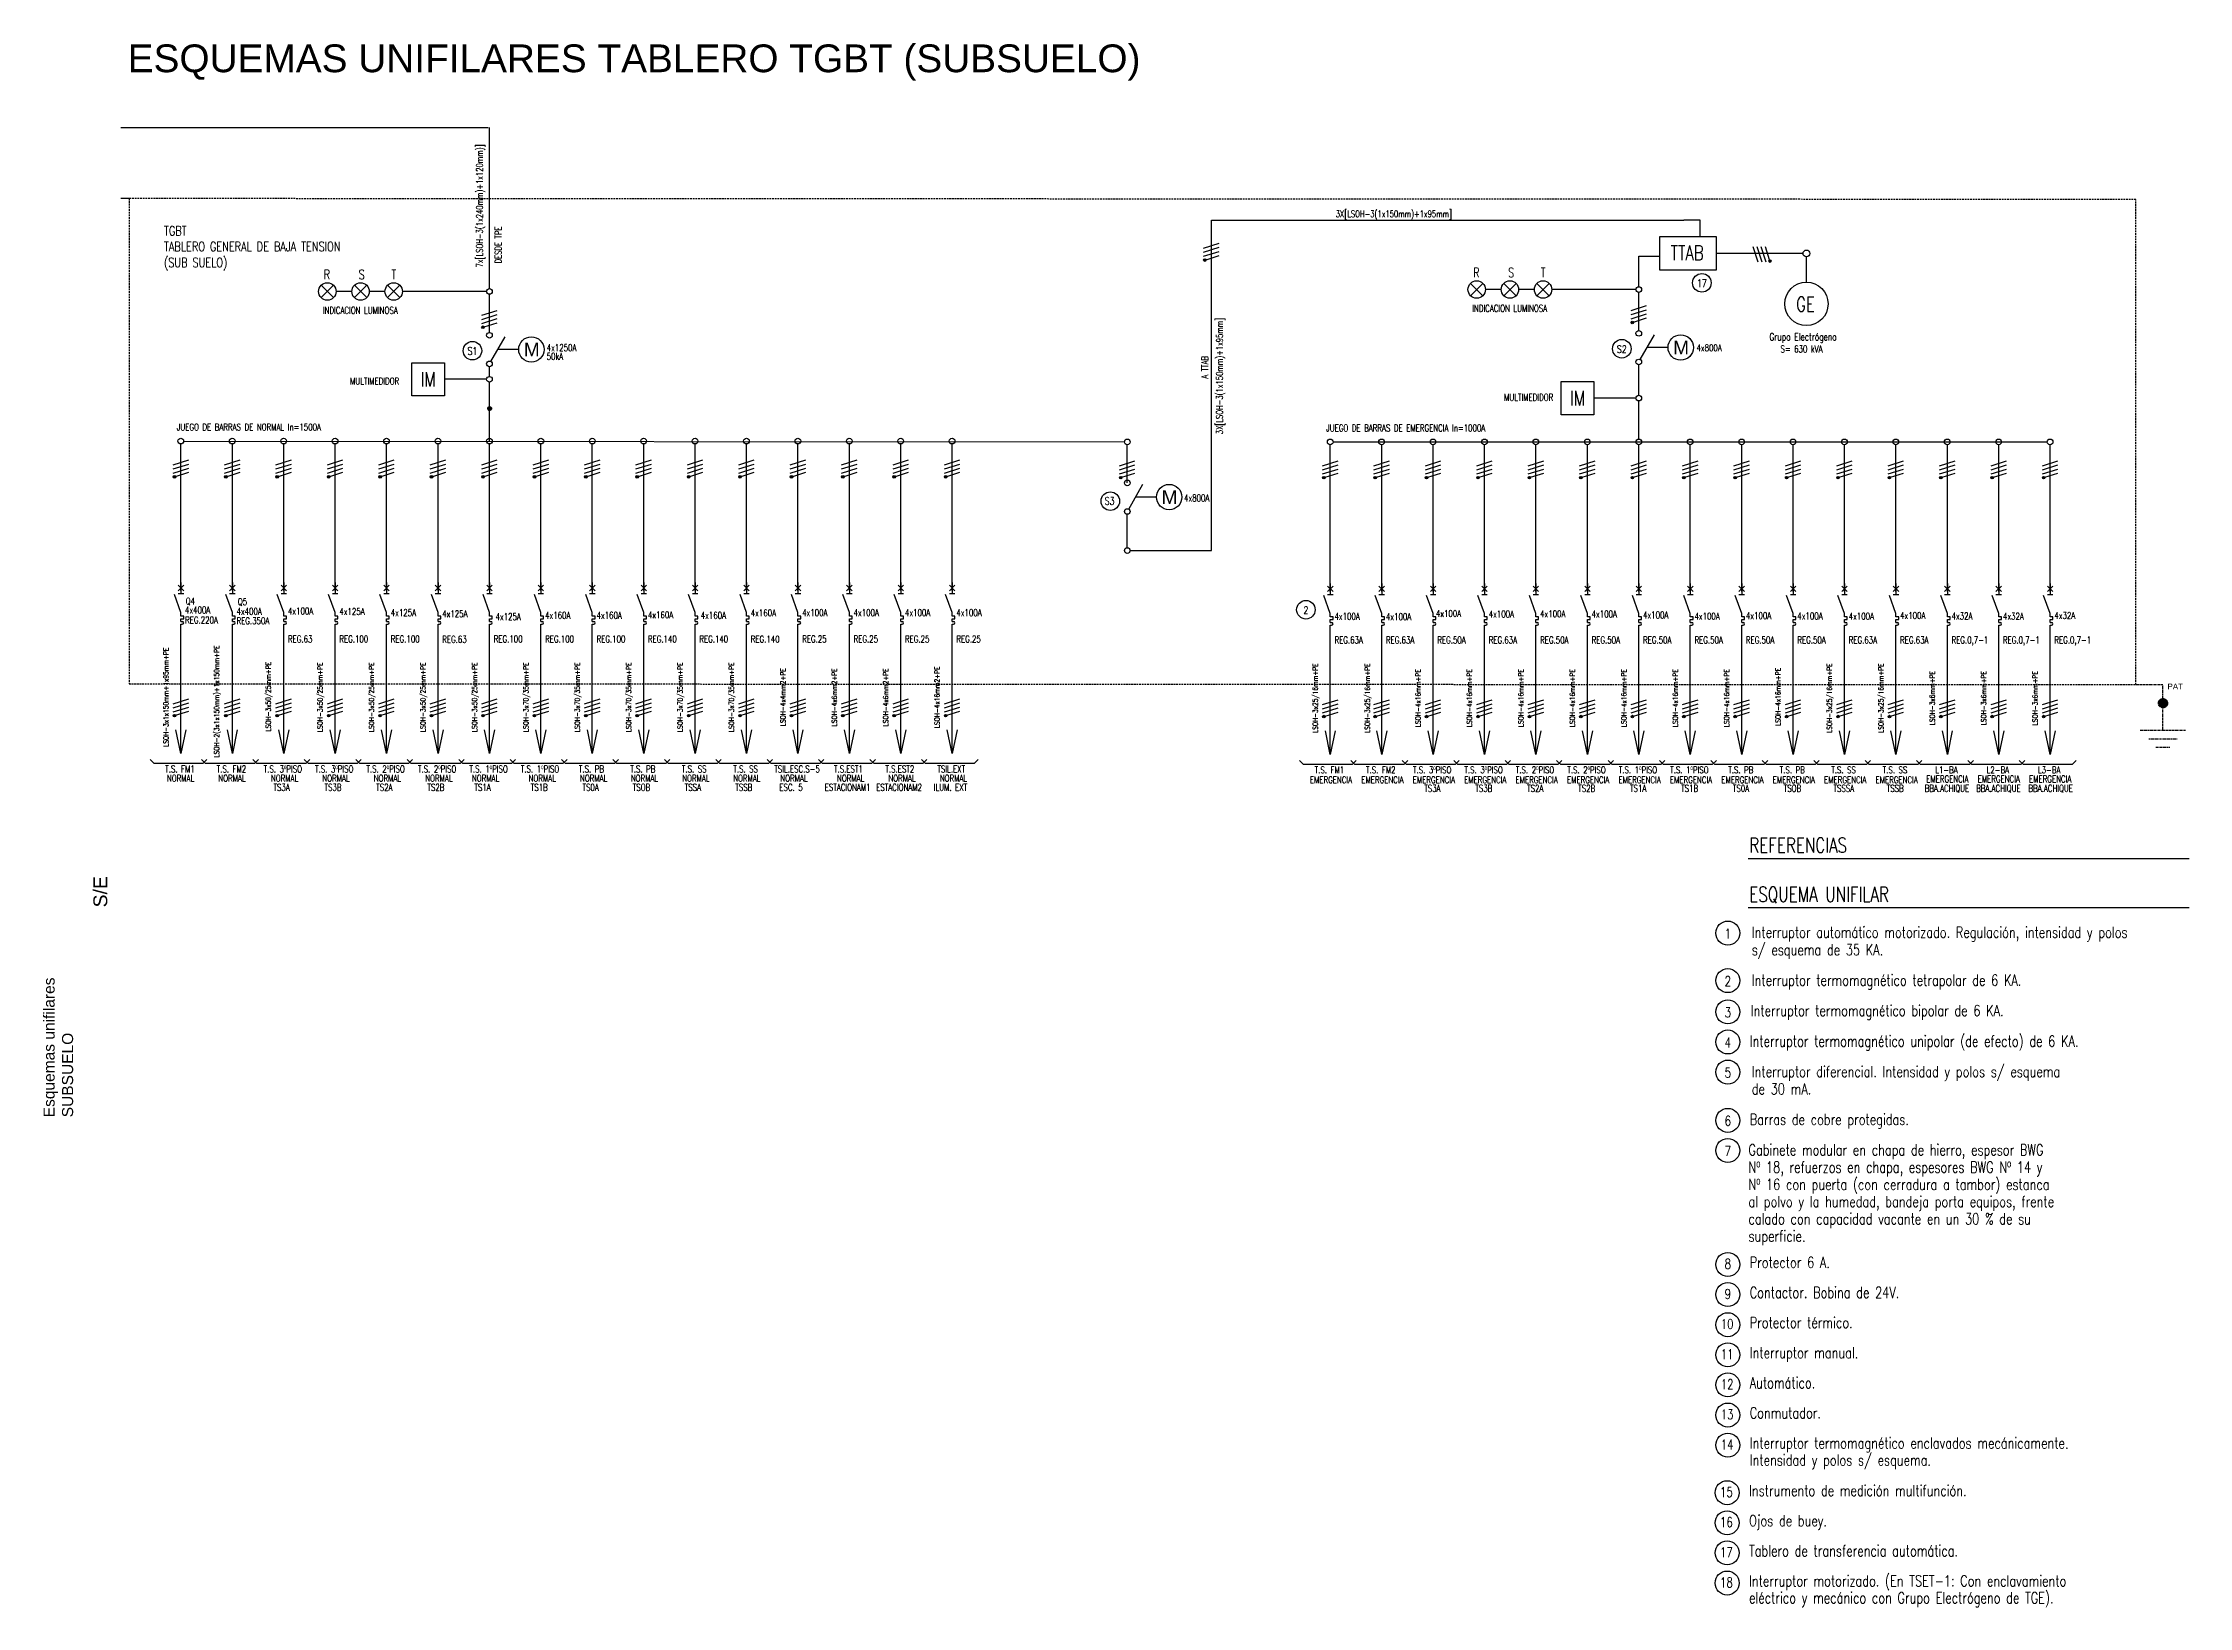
# Model space of a CAD drawing. Extents: x -398 to -11, y 8 to 290.
import ezdxf
from ezdxf.enums import TextEntityAlignment as Align

# ---------------------------------------------------------------- set-up
doc = ezdxf.new("R2010")
doc.units = 0
doc.linetypes.add('OCJ-ESQUEMAS UNIFILARES-CORREGIDOS IDO-REV.br$0$DASHED', pattern=[19.05, 12.7, -6.35])
doc.linetypes.add('OCJ-ESQUEMAS UNIFILARES-CORREGIDOS IDO-REV.br$0$EJE_5', pattern=[7.1, 5, -1, 0.1, -1])
for name, color, linetype in [('OCJ-ESQUEMAS UNIFILARES-CORREGIDOS IDO-REV.br$0$00-IE-CABLES', 10, 'Continuous'), ('OCJ-ESQUEMAS UNIFILARES-CORREGIDOS IDO-REV.br$0$01-ELE-APARATOS', 170, 'Continuous'), ('OCJ-ESQUEMAS UNIFILARES-CORREGIDOS IDO-REV.br$0$CABLES', 10, 'Continuous'), ('OCJ-ESQUEMAS UNIFILARES-CORREGIDOS IDO-REV.br$0$ELECTRIC', 4, 'Continuous'), ('OCJ-ESQUEMAS UNIFILARES-CORREGIDOS IDO-REV.br$0$PAT', 80, 'Continuous'), ('OCJ-ESQUEMAS UNIFILARES-CORREGIDOS IDO-REV.br$0$TEXTO', 7, 'Continuous')]:
    doc.layers.add(name, color=color, linetype=linetype)
doc.styles.add('OCJ-ESQUEMAS UNIFILARES-CORREGIDOS IDO-REV.br$0$ARIAL', font='Arial.ttf', dxfattribs={"height": 0.2})
doc.styles.add('OCJ-ESQUEMAS UNIFILARES-CORREGIDOS IDO-REV.br$0$Electricidad', font='ROMANS.SHX', dxfattribs={"width": 0.75, "height": 0.175})
doc.styles.add('OCJ-ESQUEMAS UNIFILARES-CORREGIDOS IDO-REV.br$0$Standard', font='Arial.ttf')
doc.styles.get("Standard").update_dxf_attribs({"font": 'Arial.ttf'})

msp = doc.modelspace()

# ---------------------------------------------------------------- texts
at = {"insert": (-382.59, 289.37), "char_height": 5, "attachment_point": 1}
msp.add_mtext_dynamic_manual_height_columns('\\pxt1;ESQUEMAS UNIFILARES TABLERO TGBT (SUBSUELO)', width=364.3454, gutter_width=12.5, heights=[-6.56], dxfattribs=at)
at = {"attachment_point": 1, "rotation": 90}
for s, heights, insert, char_height in [('S/E', [-2.59], (-388.77, 134.03), 2.5), ('\\pxt1;Esquemas unifilares\\PSUBSUELO', [-5.44], (-397.75, 96.25), 2)]:
    msp.add_mtext_dynamic_manual_height_columns(s, width=53.64, gutter_width=12.5, heights=heights, dxfattribs=dict(at, insert=insert, char_height=char_height))
at = {"layer": 'OCJ-ESQUEMAS UNIFILARES-CORREGIDOS IDO-REV.br$0$01-ELE-APARATOS', "style": 'OCJ-ESQUEMAS UNIFILARES-CORREGIDOS IDO-REV.br$0$Electricidad', "width": 0.75}
msp.add_text('IM', height=2.606, dxfattribs=at).set_placement((-121.49, 224.38), align=Align.CENTER)
at = {"layer": 'OCJ-ESQUEMAS UNIFILARES-CORREGIDOS IDO-REV.br$0$TEXTO', "style": 'OCJ-ESQUEMAS UNIFILARES-CORREGIDOS IDO-REV.br$0$Electricidad', "width": 0.75}
for s, height, p in [('7x[LSOH-3(1x240mm)+1x120mm)]', 1.2001, (-318.61, 260.31)), ('DESDE TPE', 1.2, (-315.26, 253.27)), ('3X[LSOH-3(1x150mm)+1x95mm]', 1.2001, (-185.36, 229.68)), (' A TTAB', 1.2, (-188, 230.93)), ('LSOH-3x1x150mm+1x95mm+PE', 0.9001, (-375.26, 171.85)), ('LSOH-2(3x1x150mm)+1x150mm+PE', 0.9001, (-366.13, 171.08)), ('LSOH-3x50/25mm+PE', 0.9001, (-356.83, 171.95)), ('LSOH-3x50/25mm+PE', 0.9001, (-347.49, 171.85)), ('LSOH-3x50/25mm+PE', 0.9001, (-338.23, 171.85)), ('LSOH-3x50/25mm+PE', 0.9001, (-328.96, 171.85)), ('LSOH-3x50/25mm+PE', 0.9001, (-319.68, 171.85)), ('LSOH-3x70/35mm+PE', 0.9001, (-310.43, 171.85)), ('LSOH-3x70/35mm+PE', 0.9001, (-301.17, 171.85)), ('LSOH-3x70/35mm+PE', 0.9001, (-291.91, 171.85)), ('LSOH-3x70/35mm+PE', 0.9001, (-282.65, 171.85)), ('LSOH-3x70/35mm+PE', 0.9001, (-273.4, 171.85)), ('LSOH-4x4mm2+PE', 0.9001, (-264.14, 171.85)), ('LSOH-4x6mm2+PE', 0.9001, (-254.88, 171.84)), ('LSOH-4x6mm2+PE', 0.9001, (-245.62, 171.84)), ('LSOH-4x16mm2+PE', 0.9001, (-236.36, 171.84)), ('LSOH-3x25/16mm+PE', 0.9001, (-168.27, 171.69)), ('LSOH-3x25/16mm+PE', 0.9001, (-158.87, 171.69)), ('LSOH-4x16mm+PE', 0.9001, (-149.75, 171.69)), ('LSOH-4x16mm+PE', 0.9001, (-140.5, 171.69)), ('LSOH-4x16mm+PE', 0.9001, (-131.24, 171.69)), ('LSOH-4x16mm+PE', 0.9001, (-121.96, 171.69)), ('LSOH-4x16mm+PE', 0.9001, (-112.69, 171.69)), ('LSOH-4x16mm+PE', 0.9001, (-103.43, 171.69)), ('LSOH-4x16mm+PE', 0.9001, (-94.18, 171.69)), ('LSOH-4x16mm+PE', 0.9001, (-84.92, 171.92)), ('LSOH-3x25/16mm+PE', 0.9001, (-75.66, 171.69)), ('LSOH-3x25/16mm+PE', 0.9001, (-66.4, 171.69)), ('LSOH-3x6mm+PE', 0.9001, (-57.15, 171.69)), ('LSOH-3x6mm+PE', 0.9001, (-47.89, 171.69)), ('LSOH-3x6mm+PE', 0.9001, (-38.63, 171.68))]:
    msp.add_text(s, height=height, rotation=90, dxfattribs=at).set_placement(p, align=Align.CENTER)
for s, height, p in [('3X[LSOH-3(1x150mm)+1x95mm]', 1.2001, (-154.56, 258.27)), ('TTAB', 2.606, (-101.76, 250.56)), ('R', 1.71, (-346.7, 247.1)), ('S', 1.71, (-340.44, 247.1)), ('T', 1.71, (-334.66, 247.1)), ('R', 1.71, (-139.71, 247.45)), ('S', 1.71, (-133.44, 247.45)), ('T', 1.71, (-127.67, 247.45)), ('17', 1.372, (-99.09, 245.69)), ('S1', 1.372, (-320.5, 233.49)), ('S2', 1.372, (-113.51, 233.83)), ('T.S. FM1', 1.234, (-373.17, 158.33)), ('T.S. FM2', 1.234, (-363.91, 158.33)), ('T.S. 3ºPISO', 1.2344, (-354.65, 158.33)), ('T.S. 3ºPISO', 1.2344, (-345.39, 158.33)), ('T.S. 2ºPISO', 1.2344, (-336.14, 158.33)), ('T.S. 2ºPISO', 1.2344, (-326.86, 158.33)), ('T.S. 1ºPISO', 1.2344, (-317.59, 158.33)), ('T.S. 1ºPISO', 1.2344, (-308.33, 158.33)), ('T.S. PB', 1.234, (-299.07, 158.33)), ('T.S. PB', 1.234, (-289.82, 158.33)), ('T.S. SS', 1.234, (-280.56, 158.33)), ('T.S. SS', 1.234, (-271.3, 158.33)), ('TSIL.ESC.S-5', 1.2344, (-262.04, 158.33)), ('T.S.EST1', 1.234, (-252.79, 158.33)), ('T.S.EST2', 1.234, (-243.53, 158.33)), ('TSIL.EXT', 1.234, (-234.27, 158.33)), ('T.S. FM1', 1.234, (-166.17, 158.17)), ('T.S. FM2', 1.234, (-156.92, 158.17)), ('T.S. 3ºPISO', 1.2344, (-147.66, 158.17)), ('T.S. 3ºPISO', 1.2344, (-138.4, 158.17)), ('T.S. 2ºPISO', 1.2344, (-129.14, 158.17)), ('T.S. 2ºPISO', 1.2344, (-119.87, 158.17)), ('T.S. 1ºPISO', 1.2344, (-110.6, 158.17)), ('T.S. 1ºPISO', 1.2344, (-101.34, 158.17)), ('T.S. PB', 1.234, (-92.08, 158.17)), ('T.S. PB', 1.234, (-82.82, 158.17)), ('T.S. SS', 1.234, (-73.57, 158.17)), ('T.S. SS', 1.234, (-64.31, 158.17)), ('L1-BA', 1.234, (-55.05, 158.17)), ('L2-BA', 1.234, (-45.79, 158.17)), ('L3-BA', 1.234, (-36.54, 158.17)), ('NORMAL', 1.234, (-373.06, 156.67)), ('NORMAL', 1.234, (-363.8, 156.67)), ('NORMAL', 1.234, (-354.33, 156.67)), ('TS3A', 1.234, (-354.87, 155.01)), ('NORMAL', 1.234, (-345.07, 156.67)), ('TS3B', 1.234, (-345.61, 155.01)), ('NORMAL', 1.234, (-335.81, 156.67)), ('TS2A', 1.234, (-336.36, 155.01)), ('NORMAL', 1.234, (-326.54, 156.67)), ('TS2B', 1.234, (-327.08, 155.01)), ('NORMAL', 1.234, (-318.13, 156.67)), ('TS1A', 1.234, (-318.68, 155.01)), ('NORMAL', 1.234, (-307.93, 156.67)), ('TS1B', 1.234, (-308.47, 155.01)), ('NORMAL', 1.234, (-298.67, 156.67)), ('TS0A', 1.234, (-299.21, 155.01)), ('NORMAL', 1.234, (-289.52, 156.67)), ('TSOB', 1.234, (-290.06, 155.01)), ('NORMAL', 1.234, (-280.26, 156.67)), ('TSSA', 1.234, (-280.8, 155.01)), ('NORMAL', 1.234, (-271.08, 156.67)), ('TSSB', 1.234, (-271.63, 155.01)), ('ESC. 5', 1.234, (-263.13, 155.01)), ('NORMAL', 1.234, (-262.59, 156.67)), ('ESTACIONAM1', 1.2344, (-252.93, 155.01)), ('NORMAL', 1.234, (-252.39, 156.67)), ('ESTACIONAM2', 1.2344, (-243.67, 155.01)), ('NORMAL', 1.234, (-243.13, 156.67)), ('ILUM. EXT', 1.234, (-234.41, 155.01)), ('NORMAL', 1.234, (-233.87, 156.67)), ('EMERGENCIA', 1.234, (-165.88, 156.38)), ('EMERGENCIA', 1.234, (-156.62, 156.38)), ('EMERGENCIA', 1.234, (-147.36, 156.38)), ('TS3A', 1.234, (-147.62, 154.85)), ('EMERGENCIA', 1.234, (-138.1, 156.38)), ('TS3B', 1.234, (-138.36, 154.85)), ('EMERGENCIA', 1.234, (-128.85, 156.38)), ('TS2A', 1.234, (-129.1, 154.85)), ('EMERGENCIA', 1.234, (-119.57, 156.38)), ('TS2B', 1.234, (-119.83, 154.85)), ('EMERGENCIA', 1.234, (-110.3, 156.38)), ('TS1A', 1.234, (-110.56, 154.85)), ('EMERGENCIA', 1.234, (-101.04, 156.38)), ('TS1B', 1.234, (-101.3, 154.85)), ('EMERGENCIA', 1.234, (-91.78, 156.38)), ('TS0A', 1.234, (-92.04, 154.85)), ('EMERGENCIA', 1.234, (-82.53, 156.38)), ('TSOB', 1.234, (-82.78, 154.85)), ('EMERGENCIA', 1.234, (-73.27, 156.38)), ('TSSSA', 1.234, (-73.53, 154.85)), ('EMERGENCIA', 1.234, (-64.01, 156.38)), ('TSSB', 1.234, (-64.27, 154.85)), ('BBA.ACHIQUE', 1.2344, (-54.95, 154.85)), ('EMERGENCIA', 1.234, (-54.88, 156.51)), ('BBA.ACHIQUE', 1.2344, (-45.69, 154.85)), ('EMERGENCIA', 1.234, (-45.62, 156.51)), ('BBA.ACHIQUE', 1.2344, (-36.27, 154.85)), ('EMERGENCIA', 1.234, (-36.36, 156.51))]:
    msp.add_text(s, height=height, dxfattribs=at).set_placement(p, align=Align.CENTER)
for s, height, p in [('TGBT', 1.714, (-376.05, 254.97)), ('TABLERO GENERAL DE BAJA TENSION', 1.7144, (-376.05, 252.13)), ('(SUB SUELO)', 1.7144, (-376.05, 249.26)), ('GE', 2.606, (-82.12, 241.31)), ('INDICACION LUMINOSA', 1.2344, (-347.44, 240.9)), ('INDICACION LUMINOSA', 1.2344, (-140.45, 241.25)), ('Grupo Electrógeno', 1.3029, (-86.92, 236.08)), ('4x1250A', 1.234, (-307.13, 234.18)), ('50kA', 1.234, (-307.13, 232.62)), ('4x800A', 1.234, (-100.06, 234.14)), ('MULTIMEDIDOR', 1.2344, (-342.54, 228.15)), ('MULTIMEDIDOR', 1.2344, (-134.71, 225.23)), ('JUEGO DE BARRAS DE NORMAL In=1500A', 1.2344, (-373.73, 219.87)), ('JUEGO DE BARRAS DE EMERGENCIA In=1000A', 1.2344, (-166.74, 219.71)), ('S3', 1.372, (-206.63, 206.51)), ('4x800A', 1.234, (-192.35, 207.12)), ('Q4', 1.234, (-372.13, 188.54)), ('Q5', 1.234, (-362.75, 188.43)), ('4x400A', 1.234, (-372.27, 186.95)), ('REG.220A', 1.234, (-372.25, 185.13)), ('4x400A', 1.234, (-362.99, 186.7)), ('REG.350A', 1.234, (-362.99, 185)), ('4x100A', 1.234, (-353.73, 186.75)), ('4x125A', 1.234, (-344.47, 186.68)), ('4x125A', 1.234, (-335.21, 186.48)), ('4x125A', 1.234, (-325.94, 186.26)), ('4x125A', 1.234, (-316.34, 185.76)), ('4x160A', 1.234, (-307.41, 185.99)), ('4x160A', 1.234, (-298.15, 185.99)), ('4x160A', 1.234, (-288.9, 186.07)), ('4x160A', 1.234, (-279.39, 185.99)), ('4x160A', 1.234, (-270.38, 186.43)), ('4x100A', 1.234, (-261.12, 186.48)), ('4x100A', 1.234, (-251.86, 186.48)), ('4x100A', 1.234, (-242.61, 186.48)), ('4x100A', 1.234, (-233.35, 186.48)), ('2', 1.37, (-170.84, 186.85)), ('4x100A', 1.234, (-165.25, 185.81)), ('4x100A', 1.234, (-155.99, 185.76)), ('4x100A', 1.234, (-147, 186.32)), ('4x100A', 1.234, (-137.48, 186.21)), ('4x100A', 1.234, (-128.22, 186.26)), ('4x100A', 1.234, (-118.95, 186.22)), ('4x100A', 1.234, (-109.68, 186.05)), ('4x100A', 1.234, (-100.42, 185.83)), ('4x100A', 1.234, (-91.16, 185.92)), ('4x100A', 1.234, (-81.9, 185.88)), ('4x100A', 1.234, (-72.65, 185.83)), ('4x100A', 1.234, (-63.39, 185.96)), ('4x32A', 1.234, (-54.13, 185.88)), ('4x32A', 1.234, (-44.87, 185.83)), ('4x32A', 1.234, (-35.61, 185.96)), ('REG.63', 1.234, (-353.73, 181.72)), ('REG.100', 1.234, (-344.47, 181.72)), ('REG.100', 1.234, (-335.21, 181.72)), ('REG.63', 1.234, (-325.94, 181.68)), ('REG.100', 1.234, (-316.67, 181.72)), ('REG.100', 1.234, (-307.41, 181.71)), ('REG.100', 1.234, (-298.15, 181.71)), ('REG.140', 1.234, (-288.9, 181.71)), ('REG.140', 1.234, (-279.64, 181.71)), ('REG.140', 1.234, (-270.38, 181.7)), ('REG.25', 1.234, (-261.12, 181.72)), ('REG.25', 1.234, (-251.86, 181.72)), ('REG.25', 1.234, (-242.61, 181.71)), ('REG.25', 1.234, (-233.35, 181.71)), ('REG.63A', 1.234, (-165.25, 181.56)), ('REG.63A', 1.234, (-155.99, 181.56)), ('REG.50A', 1.234, (-146.74, 181.56)), ('REG.63A', 1.234, (-137.48, 181.56)), ('REG.50A', 1.234, (-128.22, 181.56)), ('REG.50A', 1.234, (-118.95, 181.56)), ('REG.50A', 1.234, (-109.68, 181.55)), ('REG.50A', 1.234, (-100.42, 181.55)), ('REG.50A', 1.234, (-91.16, 181.55)), ('REG.50A', 1.234, (-81.9, 181.56)), ('REG.63A', 1.234, (-72.65, 181.56)), ('REG.63A', 1.234, (-63.39, 181.56)), ('REG.0,7-1', 1.234, (-54.13, 181.56)), ('REG.0,7-1', 1.234, (-44.87, 181.56)), ('REG.0,7-1', 1.234, (-35.61, 181.56)), ('REFERENCIAS', 2.6607, (-90.56, 143.92)), ('ESQUEMA UNIFILAR', 2.6607, (-90.56, 135.05)), ('s/ esquema de 35 KA.', 1.9955, (-90.1, 125.41)), ('Interruptor automático motorizado. Regulación, intensidad y polos', 1.9955, (-90.1, 128.55)), ('2', 1.77, (-94.99, 119.87)), ('Interruptor termomagnético tetrapolar de 6 KA.', 1.9955, (-90.1, 119.93)), ('3', 1.77, (-94.99, 114.25)), ('Interruptor termomagnético bipolar de 6 KA.', 1.9955, (-90.29, 114.46)), ('4', 1.77, (-94.99, 108.83)), ('Interruptor termomagnético unipolar (de efecto) de 6 KA.', 1.9955, (-90.47, 108.96)), ('5', 1.77, (-94.99, 103.41)), ('Interruptor diferencial. Intensidad y polos s/ esquema', 1.9955, (-90.1, 103.47)), ('de 30 mA.', 1.996, (-90.1, 100.35)), ('Barras de cobre protegidas.', 1.9955, (-90.47, 94.88)), ('6', 1.77, (-94.99, 94.73)), ('7', 1.77, (-94.99, 89.31)), ('Gabinete modular en chapa de hierro, espesor BWG', 1.9955, (-90.69, 89.39)), ('Nº 18, refuerzos en chapa, espesores BWG Nº 14 y', 1.9955, (-90.69, 86.28)), ('Nº 16 con puerta (con cerradura a tambor) estanca', 1.9955, (-90.69, 83.18)), ('al polvo y la humedad, bandeja porta equipos, frente', 1.9955, (-90.69, 80.07)), ('calado con capacidad vacante en un 30 % de su', 1.9955, (-90.69, 76.97)), ('superficie.', 1.9955, (-90.69, 73.87)), ('8', 1.77, (-94.99, 68.99)), ('Protector 6 A.', 1.9955, (-90.47, 69.14)), ('Contactor. Bobina de 24V.', 1.9955, (-90.47, 63.72)), ('9', 1.77, (-94.99, 63.57)), ('10', 1.774, (-95.68, 58.15)), ('11', 1.774, (-95.68, 52.73)), ('Interruptor manual.', 1.9955, (-90.47, 52.88)), ('12', 1.774, (-95.68, 47.31)), ('Automático.', 1.9955, (-90.47, 47.46)), ('13', 1.774, (-95.68, 41.89)), ('Conmutador.', 1.9955, (-90.47, 42.04)), ('Interruptor termomagnético enclavados mecánicamente.', 1.9955, (-90.47, 36.62)), ('14', 1.774, (-95.68, 36.47)), ('Intensidad y polos s/ esquema.', 1.9955, (-90.47, 33.56)), ('15', 1.774, (-95.81, 27.9)), ('Instrumento de medición multifunción.', 1.9955, (-90.6, 28.06)), ('16', 1.774, (-95.81, 22.48)), ('Ojos de buey.', 1.9955, (-90.6, 22.64)), ('17', 1.774, (-95.81, 17.06)), ('Tablero de transferencia automática.', 1.9955, (-90.6, 17.22)), ('18', 1.774, (-95.81, 11.64)), ('Interruptor motorizado. (En TSET-1: Con enclavamiento', 1.9955, (-90.6, 11.8)), ('eléctrico y mecánico con Grupo Electrógeno de TGE).', 1.9955, (-90.6, 8.76))]:
    msp.add_text(s, height=height, dxfattribs=at).set_placement(p)
at = {"layer": 'OCJ-ESQUEMAS UNIFILARES-CORREGIDOS IDO-REV.br$0$TEXTO', "style": 'OCJ-ESQUEMAS UNIFILARES-CORREGIDOS IDO-REV.br$0$ARIAL'}
msp.add_text('PAT', height=1.029, dxfattribs=at).set_placement((-15.24, 173.29))
at = {"layer": 'OCJ-ESQUEMAS UNIFILARES-CORREGIDOS IDO-REV.br$0$TEXTO', "insert": (-84.93, 237.22), "char_height": 1.2344, "attachment_point": 1, "style": 'OCJ-ESQUEMAS UNIFILARES-CORREGIDOS IDO-REV.br$0$Electricidad'}
msp.add_mtext_dynamic_manual_height_columns('\\A1;\\PS= 630 kVA ', width=176.7347, gutter_width=585.58, heights=[-3.29], dxfattribs=at)

# ---------------------------------------------------------------- blocks, each defined once
blk = doc.blocks.new('OCJ-ESQUEMAS UNIFILARES-CORREGIDOS IDO-REV.br$0$Int-Motoriz')
for p, q in [((0.037, -0.686), (0.412, -0.036)), ((0.768, -0.371), (0.219, -0.371))]:
    blk.add_line(p, q)
for centre, radius in [((0, 0), 0.0741), ((1.101, -0.371), 0.333), ((0, -0.75), 0.0741)]:
    blk.add_circle(centre, radius)
at = {"style": 'OCJ-ESQUEMAS UNIFILARES-CORREGIDOS IDO-REV.br$0$Standard'}
blk.add_text('M', height=0.36, dxfattribs=at).set_placement((0.901, -0.553))
blk = doc.blocks.new('OCJ-ESQUEMAS UNIFILARES-CORREGIDOS IDO-REV.br$0$Unif-Interruptor-Term')
for p, q in [((0, -1.013), (0.045, -1.013)), ((0, -1.103), (0.045, -1.103))]:
    blk.add_line(p, q)
for points in [[(-0.09, 0.177), (0.09, -0.003)], [(-0.09, -0.003), (0.09, 0.177)], [(0, 0.267), (0, -0.093)], [(0, -0.72), (-0.215, -0.128)], [(-0.09, -0.093), (0.09, -0.093)], [(0, -0.833), (0, -0.72)], [(0, -0.923), (0.09, -0.923), (0.09, -0.833), (0, -0.833)], [(0, -1.013), (0, -0.923)], [(0, -1.215), (0, -1.103)]]:
    blk.add_lwpolyline(points)
blk.add_arc((0.045, -1.058), 0.045, 270, 90)
blk = doc.blocks.new('*E20')
at = {"layer": 'OCJ-ESQUEMAS UNIFILARES-CORREGIDOS IDO-REV.br$0$00-IE-CABLES'}
for p, q in [((-317.69, 274.38), (-383.81, 274.38)), ((-317.95, 244.9), (-333.11, 244.9)), ((-317.44, 237.52), (-317.44, 244.39)), ((-317.95, 229.09), (-325.53, 229.09)), ((-317.44, 229.6), (-317.44, 231.36)), ((-317.44, 217.97), (-317.44, 228.58)), ((-372.51, 217.97), (-203.08, 217.82))]:
    blk.add_line(p, q, dxfattribs=at)
at = {"layer": 'OCJ-ESQUEMAS UNIFILARES-CORREGIDOS IDO-REV.br$0$00-IE-CABLES', "color": 3}
blk.add_lwpolyline([(-382.35, 261.62), (-383.81, 261.62)], dxfattribs=at)
at = {"layer": 'OCJ-ESQUEMAS UNIFILARES-CORREGIDOS IDO-REV.br$0$00-IE-CABLES'}
for centre in [(-317.44, 244.9), (-317.44, 229.09)]:
    blk.add_circle(centre, 0.508, dxfattribs=at)
at = {"layer": 'OCJ-ESQUEMAS UNIFILARES-CORREGIDOS IDO-REV.br$0$01-ELE-APARATOS'}
blk.add_lwpolyline([(-331.43, 232.07), (-325.53, 232.07), (-325.53, 226.11), (-331.43, 226.11)], close=True, dxfattribs=at)
at = {"layer": 'OCJ-ESQUEMAS UNIFILARES-CORREGIDOS IDO-REV.br$0$01-ELE-APARATOS', "style": 'OCJ-ESQUEMAS UNIFILARES-CORREGIDOS IDO-REV.br$0$Electricidad', "width": 0.75}
blk.add_text('IM', height=2.606, dxfattribs=at).set_placement((-328.48, 227.77), align=Align.CENTER)
blk = doc.blocks.new('*E21')
at = {"layer": 'OCJ-ESQUEMAS UNIFILARES-CORREGIDOS IDO-REV.br$0$TEXTO', "style": 'OCJ-ESQUEMAS UNIFILARES-CORREGIDOS IDO-REV.br$0$Electricidad', "width": 0.75}
blk.add_text('Protector térmico.', height=1.9955, dxfattribs=at).set_placement((-90.47, 58.3))
blk = doc.blocks.new('*E22')
at = {"layer": 'OCJ-ESQUEMAS UNIFILARES-CORREGIDOS IDO-REV.br$0$TEXTO'}
for centre in [(-94.42, 129.41), (-94.42, 120.85), (-94.42, 115.23), (-94.42, 109.81), (-94.42, 104.39)]:
    blk.add_circle(centre, 2.16, dxfattribs=at)
at = {"layer": 'OCJ-ESQUEMAS UNIFILARES-CORREGIDOS IDO-REV.br$0$TEXTO', "style": 'OCJ-ESQUEMAS UNIFILARES-CORREGIDOS IDO-REV.br$0$Electricidad', "width": 0.75}
blk.add_text('1', height=1.77, dxfattribs=at).set_placement((-94.99, 128.43))

# ---------------------------------------------------------------- hatches: boundary and pattern name
at = {"layer": 'OCJ-ESQUEMAS UNIFILARES-CORREGIDOS IDO-REV.br$0$00-IE-CABLES'}
for points in [[(-188.8, 250.42, 1), (-188.42, 250.69, 1)], [(-86.7, 250.18, 1), (-86.97, 250.55, 1)], [(-318.8, 238.33, 1), (-318.43, 238.6, 1)], [(-111.81, 239.19, 1), (-111.43, 239.46, 1)], [(-374.36, 211.4, 1), (-373.99, 211.68, 1)], [(-365.1, 211.4, 1), (-364.73, 211.68, 1)], [(-355.85, 211.4, 1), (-355.47, 211.68, 1)], [(-346.59, 211.4, 1), (-346.21, 211.68, 1)], [(-337.33, 211.4, 1), (-336.96, 211.68, 1)], [(-328.06, 211.4, 1), (-327.68, 211.68, 1)], [(-318.79, 211.4, 1), (-318.41, 211.68, 1)], [(-309.53, 211.4, 1), (-309.15, 211.68, 1)], [(-300.27, 211.4, 1), (-299.9, 211.68, 1)], [(-291.01, 211.4, 1), (-290.64, 211.68, 1)], [(-281.75, 211.4, 1), (-281.38, 211.68, 1)], [(-272.5, 211.4, 1), (-272.12, 211.68, 1)], [(-263.24, 211.4, 1), (-262.86, 211.68, 1)], [(-253.98, 211.4, 1), (-253.61, 211.68, 1)], [(-244.72, 211.4, 1), (-244.35, 211.68, 1)], [(-235.47, 211.4, 1), (-235.09, 211.68, 1)], [(-203.93, 211.24, 1), (-203.56, 211.52, 1)], [(-167.37, 211.24, 1), (-167, 211.52, 1)], [(-158.11, 211.24, 1), (-157.74, 211.52, 1)], [(-148.85, 211.24, 1), (-148.48, 211.52, 1)], [(-139.6, 211.24, 1), (-139.22, 211.52, 1)], [(-130.34, 211.24, 1), (-129.96, 211.52, 1)], [(-121.07, 211.24, 1), (-120.69, 211.52, 1)], [(-111.79, 211.24, 1), (-111.42, 211.52, 1)], [(-102.54, 211.24, 1), (-102.16, 211.52, 1)], [(-93.28, 211.24, 1), (-92.9, 211.52, 1)], [(-84.02, 211.24, 1), (-83.65, 211.52, 1)], [(-74.76, 211.24, 1), (-74.39, 211.52, 1)], [(-65.5, 211.24, 1), (-65.13, 211.52, 1)], [(-56.25, 211.24, 1), (-55.87, 211.52, 1)], [(-46.99, 211.24, 1), (-46.61, 211.52, 1)], [(-37.73, 211.24, 1), (-37.36, 211.52, 1)], [(-374.36, 168.41, 1), (-373.99, 168.68, 1)], [(-365.1, 168.41, 1), (-364.73, 168.68, 1)], [(-355.85, 168.41, 1), (-355.47, 168.68, 1)], [(-346.59, 168.41, 1), (-346.21, 168.68, 1)], [(-337.33, 168.41, 1), (-336.96, 168.68, 1)], [(-328.06, 168.41, 1), (-327.68, 168.68, 1)], [(-318.79, 168.41, 1), (-318.41, 168.68, 1)], [(-309.53, 168.41, 1), (-309.15, 168.68, 1)], [(-300.27, 168.41, 1), (-299.9, 168.68, 1)], [(-291.01, 168.41, 1), (-290.64, 168.68, 1)], [(-281.75, 168.41, 1), (-281.38, 168.68, 1)], [(-272.5, 168.41, 1), (-272.12, 168.68, 1)], [(-263.24, 168.41, 1), (-262.86, 168.68, 1)], [(-253.98, 168.41, 1), (-253.61, 168.68, 1)], [(-244.72, 168.41, 1), (-244.35, 168.68, 1)], [(-235.47, 168.41, 1), (-235.09, 168.68, 1)], [(-167.37, 168.25, 1), (-167, 168.52, 1)], [(-158.11, 168.25, 1), (-157.74, 168.52, 1)], [(-148.85, 168.25, 1), (-148.48, 168.52, 1)], [(-139.6, 168.25, 1), (-139.22, 168.52, 1)], [(-130.34, 168.25, 1), (-129.96, 168.52, 1)], [(-121.07, 168.25, 1), (-120.69, 168.52, 1)], [(-111.79, 168.25, 1), (-111.42, 168.52, 1)], [(-102.54, 168.25, 1), (-102.16, 168.52, 1)], [(-93.28, 168.25, 1), (-92.9, 168.52, 1)], [(-84.02, 168.25, 1), (-83.65, 168.52, 1)], [(-74.76, 168.25, 1), (-74.39, 168.52, 1)], [(-65.5, 168.25, 1), (-65.13, 168.52, 1)], [(-56.25, 168.25, 1), (-55.87, 168.52, 1)], [(-46.99, 168.25, 1), (-46.61, 168.52, 1)], [(-37.73, 168.25, 1), (-37.36, 168.52, 1)]]:
    msp.add_hatch(color=256, dxfattribs=at).paths.add_polyline_path(points)
at = {"layer": 'OCJ-ESQUEMAS UNIFILARES-CORREGIDOS IDO-REV.br$0$CABLES'}
msp.add_hatch(color=256, dxfattribs=at).paths.add_polyline_path([(-317.13, 224.02, 1), (-317.68, 223.61, 1)])
at = {"layer": 'OCJ-ESQUEMAS UNIFILARES-CORREGIDOS IDO-REV.br$0$PAT', "linetype": 'OCJ-ESQUEMAS UNIFILARES-CORREGIDOS IDO-REV.br$0$EJE_5', "ltscale": 0.07}
h = msp.add_hatch(color=256, dxfattribs=at)
h.paths.add_polyline_path([(-15.22, 170.79), (-16.87, 170.79, -1)])
h.paths.add_polyline_path([(-16.87, 170.79), (-16.05, 170.79), (-16.05, 169.97, -0.414214)])
h.paths.add_polyline_path([(-16.05, 170.79), (-15.22, 170.79, -0.414214), (-16.05, 169.97)])

# ---------------------------------------------------------------- linework, layer by layer
at = {"layer": 'OCJ-ESQUEMAS UNIFILARES-CORREGIDOS IDO-REV.br$0$00-IE-CABLES'}
for p, q in [((-317.44, 245.41), (-317.44, 274.43)), ((-187.41, 257.72), (-102.36, 257.72)), ((-187.41, 198.27), (-187.41, 257.72)), ((-99.4, 257.72), (-102.36, 257.72)), ((-99.4, 254.74), (-99.4, 257.72)), ((-110.45, 245.76), (-110.45, 251.25)), ((-110.45, 251.25), (-106.73, 251.25)), ((-80.88, 251.76), (-96.45, 251.76)), ((-80.27, 246.57), (-80.27, 251.16)), ((-342.22, 244.9), (-345.06, 244.9)), ((-336.25, 244.9), (-339.09, 244.9)), ((-135.23, 245.25), (-138.07, 245.25)), ((-129.25, 245.25), (-132.09, 245.25)), ((-110.95, 245.25), (-126.12, 245.25)), ((-110.45, 237.87), (-110.45, 244.74)), ((-110.45, 226.21), (-110.45, 231.71)), ((-110.95, 225.7), (-118.54, 225.7)), ((-110.45, 218.32), (-110.45, 225.19)), ((-373, 197.92), (-373, 217.47)), ((-363.74, 197.92), (-363.74, 217.47)), ((-354.48, 197.92), (-354.48, 217.47)), ((-345.23, 197.92), (-345.23, 217.47)), ((-335.97, 197.92), (-335.97, 217.47)), ((-326.7, 197.92), (-326.7, 217.47)), ((-317.42, 197.92), (-317.42, 217.47)), ((-308.17, 197.92), (-308.17, 217.47)), ((-298.91, 197.92), (-298.91, 217.47)), ((-289.65, 197.92), (-289.65, 217.47)), ((-280.39, 197.92), (-280.39, 217.47)), ((-271.13, 197.92), (-271.13, 217.47)), ((-261.88, 197.92), (-261.88, 217.47)), ((-252.62, 197.92), (-252.62, 217.47)), ((-243.36, 197.92), (-243.36, 217.47)), ((-234.1, 197.92), (-234.1, 217.47)), ((-202.57, 210.44), (-202.57, 217.31)), ((-166.01, 197.76), (-166.01, 217.31)), ((-165.51, 217.82), (-36.89, 217.82)), ((-156.75, 197.76), (-156.75, 217.31)), ((-147.49, 197.76), (-147.49, 217.31)), ((-138.23, 197.76), (-138.23, 217.31)), ((-128.98, 197.76), (-128.98, 217.31)), ((-119.7, 197.76), (-119.7, 217.31)), ((-110.43, 197.76), (-110.43, 217.31)), ((-101.17, 197.76), (-101.17, 217.31)), ((-91.92, 197.76), (-91.92, 217.31)), ((-82.66, 197.76), (-82.66, 217.31)), ((-73.4, 197.76), (-73.4, 217.31)), ((-64.14, 197.76), (-64.14, 217.31)), ((-54.88, 197.76), (-54.88, 217.31)), ((-45.63, 197.76), (-45.63, 217.31)), ((-36.37, 197.76), (-36.37, 217.31)), ((-202.57, 198.78), (-202.57, 204.78)), ((-373, 191.05), (-373, 197.92)), ((-363.74, 191.05), (-363.74, 197.92)), ((-354.48, 191.05), (-354.48, 197.92)), ((-345.23, 191.05), (-345.23, 197.92)), ((-335.97, 191.05), (-335.97, 197.92)), ((-326.7, 191.05), (-326.7, 197.92)), ((-317.42, 191.05), (-317.42, 197.92)), ((-308.17, 191.05), (-308.17, 197.92)), ((-298.91, 191.05), (-298.91, 197.92)), ((-289.65, 191.05), (-289.65, 197.92)), ((-280.39, 191.05), (-280.39, 197.92)), ((-271.13, 191.05), (-271.13, 197.92)), ((-261.88, 191.05), (-261.88, 197.92)), ((-252.62, 191.05), (-252.62, 197.92)), ((-243.36, 191.05), (-243.36, 197.92)), ((-234.1, 191.05), (-234.1, 197.92)), ((-202.06, 198.27), (-187.41, 198.27)), ((-166.01, 190.89), (-166.01, 197.76)), ((-156.75, 190.89), (-156.75, 197.76)), ((-147.49, 190.89), (-147.49, 197.76)), ((-138.23, 190.89), (-138.23, 197.76)), ((-128.98, 190.89), (-128.98, 197.76)), ((-119.7, 190.89), (-119.7, 197.76)), ((-110.43, 190.89), (-110.43, 197.76)), ((-101.17, 190.89), (-101.17, 197.76)), ((-91.92, 190.89), (-91.92, 197.76)), ((-82.66, 190.89), (-82.66, 197.76)), ((-73.4, 190.89), (-73.4, 197.76)), ((-64.14, 190.89), (-64.14, 197.76)), ((-54.88, 190.89), (-54.88, 197.76)), ((-45.63, 190.89), (-45.63, 197.76)), ((-36.37, 190.89), (-36.37, 197.76)), ((-373, 161.73), (-373, 184.38)), ((-363.74, 161.73), (-363.74, 184.38)), ((-354.48, 161.73), (-354.48, 184.38)), ((-345.23, 161.73), (-345.23, 184.38)), ((-335.97, 161.73), (-335.97, 184.38)), ((-326.7, 161.73), (-326.7, 184.38)), ((-317.42, 161.73), (-317.42, 184.38)), ((-308.17, 161.73), (-308.17, 184.38)), ((-298.91, 161.73), (-298.91, 184.38)), ((-289.65, 161.73), (-289.65, 184.38)), ((-280.39, 161.73), (-280.39, 184.38)), ((-271.13, 161.73), (-271.13, 184.38)), ((-261.88, 161.73), (-261.88, 184.38)), ((-252.62, 161.73), (-252.62, 184.38)), ((-243.36, 161.73), (-243.36, 184.38)), ((-234.1, 161.73), (-234.1, 184.38)), ((-166.01, 161.57), (-166.01, 184.22)), ((-156.75, 161.57), (-156.75, 184.22)), ((-147.49, 161.57), (-147.49, 184.22)), ((-138.23, 161.57), (-138.23, 184.22)), ((-128.98, 161.57), (-128.98, 184.22)), ((-119.7, 161.57), (-119.7, 184.22)), ((-110.43, 161.57), (-110.43, 184.22)), ((-101.17, 161.57), (-101.17, 184.22)), ((-91.92, 161.57), (-91.92, 184.22)), ((-82.66, 161.57), (-82.66, 184.22)), ((-73.4, 161.57), (-73.4, 184.22)), ((-64.14, 161.57), (-64.14, 184.22)), ((-54.88, 161.57), (-54.88, 184.22)), ((-45.63, 161.57), (-45.63, 184.22)), ((-36.37, 161.57), (-36.37, 184.22))]:
    msp.add_line(p, q, dxfattribs=at)
for points in [[(-188.83, 252.71), (-186.04, 253.59)], [(-188.83, 251.97), (-186.04, 252.85)], [(-188.83, 251.23), (-186.04, 252.11)], [(-188.39, 250.62), (-186.04, 251.37)], [(-88.98, 250.15), (-89.87, 252.94)], [(-88.24, 250.15), (-89.13, 252.94)], [(-87.5, 250.15), (-88.39, 252.94)], [(-86.9, 250.59), (-87.65, 252.94)], [(-318.83, 240.62), (-316.04, 241.5)], [(-318.83, 239.88), (-316.04, 240.76)], [(-318.83, 239.14), (-316.04, 240.02)], [(-111.84, 241.47), (-109.05, 242.36)], [(-111.84, 240.73), (-109.05, 241.62)], [(-111.84, 239.99), (-109.05, 240.88)], [(-111.4, 239.39), (-109.05, 240.13)], [(-318.39, 238.53), (-316.04, 239.28)], [(-374.4, 213.69), (-371.6, 214.58)], [(-374.4, 212.95), (-371.6, 213.83)], [(-374.4, 212.21), (-371.6, 213.09)], [(-365.14, 213.69), (-362.35, 214.58)], [(-365.14, 212.95), (-362.35, 213.83)], [(-365.14, 212.21), (-362.35, 213.09)], [(-355.88, 213.69), (-353.09, 214.58)], [(-355.88, 212.95), (-353.09, 213.83)], [(-355.88, 212.21), (-353.09, 213.09)], [(-346.62, 213.69), (-343.83, 214.58)], [(-346.62, 212.95), (-343.83, 213.83)], [(-346.62, 212.21), (-343.83, 213.09)], [(-337.36, 213.69), (-334.57, 214.58)], [(-337.36, 212.95), (-334.57, 213.83)], [(-337.36, 212.21), (-334.57, 213.09)], [(-328.09, 213.69), (-325.3, 214.58)], [(-328.09, 212.95), (-325.3, 213.83)], [(-328.09, 212.21), (-325.3, 213.09)], [(-318.82, 213.69), (-316.03, 214.58)], [(-318.82, 212.95), (-316.03, 213.83)], [(-318.82, 212.21), (-316.03, 213.09)], [(-309.56, 213.69), (-306.77, 214.58)], [(-309.56, 212.95), (-306.77, 213.83)], [(-309.56, 212.21), (-306.77, 213.09)], [(-300.3, 213.69), (-297.51, 214.58)], [(-300.3, 212.95), (-297.51, 213.83)], [(-300.3, 212.21), (-297.51, 213.09)], [(-291.05, 213.69), (-288.25, 214.58)], [(-291.05, 212.95), (-288.25, 213.83)], [(-291.05, 212.21), (-288.25, 213.09)], [(-281.79, 213.69), (-279, 214.58)], [(-281.79, 212.95), (-279, 213.83)], [(-281.79, 212.21), (-279, 213.09)], [(-272.53, 213.69), (-269.74, 214.58)], [(-272.53, 212.95), (-269.74, 213.83)], [(-272.53, 212.21), (-269.74, 213.09)], [(-263.27, 213.69), (-260.48, 214.58)], [(-263.27, 212.95), (-260.48, 213.83)], [(-263.27, 212.21), (-260.48, 213.09)], [(-254.02, 213.69), (-251.22, 214.58)], [(-254.02, 212.95), (-251.22, 213.83)], [(-254.02, 212.21), (-251.22, 213.09)], [(-244.76, 213.69), (-241.97, 214.58)], [(-244.76, 212.95), (-241.97, 213.83)], [(-244.76, 212.21), (-241.97, 213.09)], [(-235.5, 213.69), (-232.71, 214.58)], [(-235.5, 212.95), (-232.71, 213.83)], [(-235.5, 212.21), (-232.71, 213.09)], [(-203.97, 213.53), (-201.18, 214.42)], [(-203.97, 212.79), (-201.18, 213.68)], [(-203.97, 212.05), (-201.18, 212.93)], [(-167.4, 213.53), (-164.61, 214.42)], [(-167.4, 212.79), (-164.61, 213.68)], [(-167.4, 212.05), (-164.61, 212.93)], [(-158.15, 213.53), (-155.35, 214.42)], [(-158.15, 212.79), (-155.35, 213.68)], [(-158.15, 212.05), (-155.35, 212.93)], [(-148.89, 213.53), (-146.1, 214.42)], [(-148.89, 212.79), (-146.1, 213.68)], [(-148.89, 212.05), (-146.1, 212.93)], [(-139.63, 213.53), (-136.84, 214.42)], [(-139.63, 212.79), (-136.84, 213.68)], [(-139.63, 212.05), (-136.84, 212.93)], [(-130.37, 213.53), (-127.58, 214.42)], [(-130.37, 212.79), (-127.58, 213.68)], [(-130.37, 212.05), (-127.58, 212.93)], [(-121.1, 213.53), (-118.31, 214.42)], [(-121.1, 212.79), (-118.31, 213.68)], [(-121.1, 212.05), (-118.31, 212.93)], [(-111.83, 213.53), (-109.04, 214.42)], [(-111.83, 212.79), (-109.04, 213.68)], [(-111.83, 212.05), (-109.04, 212.93)], [(-102.57, 213.53), (-99.78, 214.42)], [(-102.57, 212.79), (-99.78, 213.68)], [(-102.57, 212.05), (-99.78, 212.93)], [(-93.31, 213.53), (-90.52, 214.42)], [(-93.31, 212.79), (-90.52, 213.68)], [(-93.31, 212.05), (-90.52, 212.93)], [(-84.05, 213.53), (-81.26, 214.42)], [(-84.05, 212.79), (-81.26, 213.68)], [(-84.05, 212.05), (-81.26, 212.93)], [(-74.8, 213.53), (-72, 214.42)], [(-74.8, 212.79), (-72, 213.68)], [(-74.8, 212.05), (-72, 212.93)], [(-65.54, 213.53), (-62.75, 214.42)], [(-65.54, 212.79), (-62.75, 213.68)], [(-65.54, 212.05), (-62.75, 212.93)], [(-56.28, 213.53), (-53.49, 214.42)], [(-56.28, 212.79), (-53.49, 213.68)], [(-56.28, 212.05), (-53.49, 212.93)], [(-47.02, 213.53), (-44.23, 214.42)], [(-47.02, 212.79), (-44.23, 213.68)], [(-47.02, 212.05), (-44.23, 212.93)], [(-37.76, 213.53), (-34.97, 214.42)], [(-37.76, 212.79), (-34.97, 213.68)], [(-37.76, 212.05), (-34.97, 212.93)], [(-373.95, 211.61), (-371.6, 212.35)], [(-364.7, 211.61), (-362.35, 212.35)], [(-355.44, 211.61), (-353.09, 212.35)], [(-346.18, 211.61), (-343.83, 212.35)], [(-336.92, 211.61), (-334.57, 212.35)], [(-327.65, 211.61), (-325.3, 212.35)], [(-318.38, 211.61), (-316.03, 212.35)], [(-309.12, 211.61), (-306.77, 212.35)], [(-299.86, 211.61), (-297.51, 212.35)], [(-290.6, 211.61), (-288.25, 212.35)], [(-281.35, 211.61), (-279, 212.35)], [(-272.09, 211.61), (-269.74, 212.35)], [(-262.83, 211.61), (-260.48, 212.35)], [(-253.57, 211.61), (-251.22, 212.35)], [(-244.32, 211.61), (-241.97, 212.35)], [(-235.06, 211.61), (-232.71, 212.35)], [(-203.53, 211.45), (-201.18, 212.19)], [(-166.96, 211.45), (-164.61, 212.19)], [(-157.7, 211.45), (-155.35, 212.19)], [(-148.45, 211.45), (-146.1, 212.19)], [(-139.19, 211.45), (-136.84, 212.19)], [(-129.93, 211.45), (-127.58, 212.19)], [(-120.66, 211.45), (-118.31, 212.19)], [(-111.38, 211.45), (-109.04, 212.19)], [(-102.13, 211.45), (-99.78, 212.19)], [(-92.87, 211.45), (-90.52, 212.19)], [(-83.61, 211.45), (-81.26, 212.19)], [(-74.35, 211.45), (-72, 212.19)], [(-65.1, 211.45), (-62.75, 212.19)], [(-55.84, 211.45), (-53.49, 212.19)], [(-46.58, 211.45), (-44.23, 212.19)], [(-37.32, 211.45), (-34.97, 212.19)], [(-374.4, 170.69), (-371.6, 171.58)], [(-374.4, 169.95), (-371.6, 170.84)], [(-374.4, 169.21), (-371.6, 170.1)], [(-365.14, 170.69), (-362.35, 171.58)], [(-365.14, 169.95), (-362.35, 170.84)], [(-365.14, 169.21), (-362.35, 170.1)], [(-355.88, 170.69), (-353.09, 171.58)], [(-355.88, 169.95), (-353.09, 170.84)], [(-355.88, 169.21), (-353.09, 170.1)], [(-346.62, 170.69), (-343.83, 171.58)], [(-346.62, 169.95), (-343.83, 170.84)], [(-346.62, 169.21), (-343.83, 170.1)], [(-337.36, 170.69), (-334.57, 171.58)], [(-337.36, 169.95), (-334.57, 170.84)], [(-337.36, 169.21), (-334.57, 170.1)], [(-328.09, 170.69), (-325.3, 171.58)], [(-328.09, 169.95), (-325.3, 170.84)], [(-328.09, 169.21), (-325.3, 170.1)], [(-318.82, 170.69), (-316.03, 171.58)], [(-318.82, 169.95), (-316.03, 170.84)], [(-318.82, 169.21), (-316.03, 170.1)], [(-309.56, 170.69), (-306.77, 171.58)], [(-309.56, 169.95), (-306.77, 170.84)], [(-309.56, 169.21), (-306.77, 170.1)], [(-300.3, 170.69), (-297.51, 171.58)], [(-300.3, 169.95), (-297.51, 170.84)], [(-300.3, 169.21), (-297.51, 170.1)], [(-291.05, 170.69), (-288.25, 171.58)], [(-291.05, 169.95), (-288.25, 170.84)], [(-291.05, 169.21), (-288.25, 170.1)], [(-281.79, 170.69), (-279, 171.58)], [(-281.79, 169.95), (-279, 170.84)], [(-281.79, 169.21), (-279, 170.1)], [(-272.53, 170.69), (-269.74, 171.58)], [(-272.53, 169.95), (-269.74, 170.84)], [(-272.53, 169.21), (-269.74, 170.1)], [(-263.27, 170.69), (-260.48, 171.58)], [(-263.27, 169.95), (-260.48, 170.84)], [(-263.27, 169.21), (-260.48, 170.1)], [(-254.02, 170.69), (-251.22, 171.58)], [(-254.02, 169.95), (-251.22, 170.84)], [(-254.02, 169.21), (-251.22, 170.1)], [(-244.76, 170.69), (-241.97, 171.58)], [(-244.76, 169.95), (-241.97, 170.84)], [(-244.76, 169.21), (-241.97, 170.1)], [(-235.5, 170.69), (-232.71, 171.58)], [(-235.5, 169.95), (-232.71, 170.84)], [(-235.5, 169.21), (-232.71, 170.1)], [(-167.4, 170.54), (-164.61, 171.42)], [(-167.4, 169.79), (-164.61, 170.68)], [(-158.15, 170.54), (-155.35, 171.42)], [(-158.15, 169.79), (-155.35, 170.68)], [(-148.89, 170.54), (-146.1, 171.42)], [(-148.89, 169.79), (-146.1, 170.68)], [(-139.63, 170.54), (-136.84, 171.42)], [(-139.63, 169.79), (-136.84, 170.68)], [(-130.37, 170.54), (-127.58, 171.42)], [(-130.37, 169.79), (-127.58, 170.68)], [(-121.1, 170.54), (-118.31, 171.42)], [(-121.1, 169.79), (-118.31, 170.68)], [(-111.83, 170.54), (-109.04, 171.42)], [(-111.83, 169.79), (-109.04, 170.68)], [(-102.57, 170.54), (-99.78, 171.42)], [(-102.57, 169.79), (-99.78, 170.68)], [(-93.31, 170.54), (-90.52, 171.42)], [(-93.31, 169.79), (-90.52, 170.68)], [(-84.05, 170.54), (-81.26, 171.42)], [(-84.05, 169.79), (-81.26, 170.68)], [(-74.8, 170.54), (-72, 171.42)], [(-74.8, 169.79), (-72, 170.68)], [(-65.54, 170.54), (-62.75, 171.42)], [(-65.54, 169.79), (-62.75, 170.68)], [(-56.28, 170.54), (-53.49, 171.42)], [(-56.28, 169.79), (-53.49, 170.68)], [(-47.02, 170.54), (-44.23, 171.42)], [(-47.02, 169.79), (-44.23, 170.68)], [(-37.76, 170.54), (-34.97, 171.42)], [(-37.76, 169.79), (-34.97, 170.68)], [(-373.95, 168.61), (-371.6, 169.36)], [(-364.7, 168.61), (-362.35, 169.36)], [(-355.44, 168.61), (-353.09, 169.36)], [(-346.18, 168.61), (-343.83, 169.36)], [(-336.92, 168.61), (-334.57, 169.36)], [(-327.65, 168.61), (-325.3, 169.36)], [(-318.38, 168.61), (-316.03, 169.36)], [(-309.12, 168.61), (-306.77, 169.36)], [(-299.86, 168.61), (-297.51, 169.36)], [(-290.6, 168.61), (-288.25, 169.36)], [(-281.35, 168.61), (-279, 169.36)], [(-272.09, 168.61), (-269.74, 169.36)], [(-262.83, 168.61), (-260.48, 169.36)], [(-253.57, 168.61), (-251.22, 169.36)], [(-244.32, 168.61), (-241.97, 169.36)], [(-235.06, 168.61), (-232.71, 169.36)], [(-167.4, 169.05), (-164.61, 169.94)], [(-166.96, 168.45), (-164.61, 169.2)], [(-158.15, 169.05), (-155.35, 169.94)], [(-157.7, 168.45), (-155.35, 169.2)], [(-148.89, 169.05), (-146.1, 169.94)], [(-148.45, 168.45), (-146.1, 169.2)], [(-139.63, 169.05), (-136.84, 169.94)], [(-139.19, 168.45), (-136.84, 169.2)], [(-130.37, 169.05), (-127.58, 169.94)], [(-129.93, 168.45), (-127.58, 169.2)], [(-121.1, 169.05), (-118.31, 169.94)], [(-120.66, 168.45), (-118.31, 169.2)], [(-111.83, 169.05), (-109.04, 169.94)], [(-111.38, 168.45), (-109.04, 169.2)], [(-102.57, 169.05), (-99.78, 169.94)], [(-102.13, 168.45), (-99.78, 169.2)], [(-93.31, 169.05), (-90.52, 169.94)], [(-92.87, 168.45), (-90.52, 169.2)], [(-84.05, 169.05), (-81.26, 169.94)], [(-83.61, 168.45), (-81.26, 169.2)], [(-74.8, 169.05), (-72, 169.94)], [(-74.35, 168.45), (-72, 169.2)], [(-65.54, 169.05), (-62.75, 169.94)], [(-65.1, 168.45), (-62.75, 169.2)], [(-56.28, 169.05), (-53.49, 169.94)], [(-55.84, 168.45), (-53.49, 169.2)], [(-47.02, 169.05), (-44.23, 169.94)], [(-46.58, 168.45), (-44.23, 169.2)], [(-37.76, 169.05), (-34.97, 169.94)], [(-37.32, 168.45), (-34.97, 169.2)], [(-372.1, 165.97), (-373, 161.73), (-373.9, 165.97)], [(-362.85, 165.97), (-363.74, 161.73), (-364.64, 165.97)], [(-353.59, 165.97), (-354.48, 161.73), (-355.38, 165.97)], [(-344.33, 165.97), (-345.23, 161.73), (-346.12, 165.97)], [(-335.07, 165.97), (-335.97, 161.73), (-336.87, 165.97)], [(-325.8, 165.97), (-326.7, 161.73), (-327.59, 165.97)], [(-316.53, 165.97), (-317.42, 161.73), (-318.32, 165.97)], [(-307.27, 165.97), (-308.17, 161.73), (-309.06, 165.97)], [(-298.01, 165.97), (-298.91, 161.73), (-299.81, 165.97)], [(-288.75, 165.97), (-289.65, 161.73), (-290.55, 165.97)], [(-279.5, 165.97), (-280.39, 161.73), (-281.29, 165.97)], [(-270.24, 165.97), (-271.13, 161.73), (-272.03, 165.97)], [(-260.98, 165.97), (-261.88, 161.73), (-262.77, 165.97)], [(-251.72, 165.97), (-252.62, 161.73), (-253.52, 165.97)], [(-242.46, 165.97), (-243.36, 161.73), (-244.26, 165.97)], [(-233.21, 165.97), (-234.1, 161.73), (-235, 165.97)], [(-165.11, 165.81), (-166.01, 161.57), (-166.9, 165.81)], [(-155.85, 165.81), (-156.75, 161.57), (-157.65, 165.81)], [(-146.6, 165.81), (-147.49, 161.57), (-148.39, 165.81)], [(-137.34, 165.81), (-138.23, 161.57), (-139.13, 165.81)], [(-128.08, 165.81), (-128.98, 161.57), (-129.87, 165.81)], [(-118.81, 165.81), (-119.7, 161.57), (-120.6, 165.81)], [(-109.53, 165.81), (-110.43, 161.57), (-111.33, 165.81)], [(-100.28, 165.81), (-101.17, 161.57), (-102.07, 165.81)], [(-91.02, 165.81), (-91.92, 161.57), (-92.81, 165.81)], [(-81.76, 165.81), (-82.66, 161.57), (-83.55, 165.81)], [(-72.5, 165.81), (-73.4, 161.57), (-74.3, 165.81)], [(-63.25, 165.81), (-64.14, 161.57), (-65.04, 165.81)], [(-53.99, 165.81), (-54.88, 161.57), (-55.78, 165.81)], [(-44.73, 165.81), (-45.63, 161.57), (-46.52, 165.81)], [(-35.47, 165.81), (-36.37, 161.57), (-37.27, 165.81)]]:
    msp.add_lwpolyline(points, dxfattribs=at)
for centre, radius in [((-80.27, 251.76), 0.603), ((-188.61, 250.55), 0.231), ((-86.83, 250.37), 0.231), ((-110.45, 245.25), 0.508), ((-318.61, 238.46), 0.231), ((-111.62, 239.32), 0.231), ((-110.45, 225.7), 0.508), ((-373.02, 217.97), 0.508), ((-363.76, 217.97), 0.508), ((-354.5, 217.97), 0.508), ((-345.24, 217.97), 0.508), ((-335.98, 217.97), 0.508), ((-335.98, 217.97), 0.508), ((-326.71, 217.97), 0.508), ((-326.71, 217.97), 0.508), ((-317.44, 217.97), 0.508), ((-317.44, 217.97), 0.508), ((-308.18, 217.97), 0.508), ((-308.18, 217.97), 0.508), ((-298.92, 217.97), 0.508), ((-289.67, 217.97), 0.508), ((-280.41, 217.97), 0.508), ((-280.41, 217.97), 0.508), ((-271.15, 217.97), 0.508), ((-271.15, 217.97), 0.508), ((-271.15, 217.97), 0.508), ((-261.89, 217.97), 0.508), ((-261.89, 217.97), 0.508), ((-261.89, 217.97), 0.508), ((-252.63, 217.97), 0.508), ((-252.63, 217.97), 0.508), ((-252.63, 217.97), 0.508), ((-243.38, 217.97), 0.508), ((-243.38, 217.97), 0.508), ((-243.38, 217.97), 0.508), ((-234.12, 217.97), 0.508), ((-234.12, 217.97), 0.508), ((-234.12, 217.97), 0.508), ((-202.57, 217.82), 0.508), ((-166.02, 217.82), 0.508), ((-156.77, 217.82), 0.508), ((-147.51, 217.82), 0.508), ((-138.25, 217.82), 0.508), ((-128.99, 217.82), 0.508), ((-128.99, 217.82), 0.508), ((-119.72, 217.82), 0.508), ((-119.72, 217.82), 0.508), ((-110.45, 217.82), 0.508), ((-110.45, 217.82), 0.508), ((-101.19, 217.82), 0.508), ((-101.19, 217.82), 0.508), ((-91.93, 217.82), 0.508), ((-82.67, 217.82), 0.508), ((-73.42, 217.82), 0.508), ((-73.42, 217.82), 0.508), ((-64.16, 217.82), 0.508), ((-64.16, 217.82), 0.508), ((-64.16, 217.82), 0.508), ((-54.9, 217.82), 0.508), ((-54.9, 217.82), 0.508), ((-54.9, 217.82), 0.508), ((-45.64, 217.82), 0.508), ((-45.64, 217.82), 0.508), ((-45.64, 217.82), 0.508), ((-36.38, 217.82), 0.508), ((-36.38, 217.82), 0.508), ((-36.38, 217.82), 0.508), ((-374.17, 211.54), 0.231), ((-364.92, 211.54), 0.231), ((-355.66, 211.54), 0.231), ((-346.4, 211.54), 0.231), ((-337.14, 211.54), 0.231), ((-327.87, 211.54), 0.231), ((-318.6, 211.54), 0.231), ((-309.34, 211.54), 0.231), ((-300.08, 211.54), 0.231), ((-290.83, 211.54), 0.231), ((-281.57, 211.54), 0.231), ((-272.31, 211.54), 0.231), ((-263.05, 211.54), 0.231), ((-253.79, 211.54), 0.231), ((-244.54, 211.54), 0.231), ((-235.28, 211.54), 0.231), ((-203.75, 211.38), 0.231), ((-167.18, 211.38), 0.231), ((-157.92, 211.38), 0.231), ((-148.67, 211.38), 0.231), ((-139.41, 211.38), 0.231), ((-130.15, 211.38), 0.231), ((-120.88, 211.38), 0.231), ((-111.61, 211.38), 0.231), ((-102.35, 211.38), 0.231), ((-93.09, 211.38), 0.231), ((-83.83, 211.38), 0.231), ((-74.57, 211.38), 0.231), ((-65.32, 211.38), 0.231), ((-56.06, 211.38), 0.231), ((-46.8, 211.38), 0.231), ((-37.54, 211.38), 0.231), ((-202.57, 198.27), 0.508), ((-374.17, 168.54), 0.231), ((-364.92, 168.54), 0.231), ((-355.66, 168.54), 0.231), ((-346.4, 168.54), 0.231), ((-337.14, 168.54), 0.231), ((-327.87, 168.54), 0.231), ((-318.6, 168.54), 0.231), ((-309.34, 168.54), 0.231), ((-300.08, 168.54), 0.231), ((-290.83, 168.54), 0.231), ((-281.57, 168.54), 0.231), ((-272.31, 168.54), 0.231), ((-263.05, 168.54), 0.231), ((-253.79, 168.54), 0.231), ((-244.54, 168.54), 0.231), ((-235.28, 168.54), 0.231), ((-167.18, 168.38), 0.231), ((-157.92, 168.38), 0.231), ((-148.67, 168.38), 0.231), ((-139.41, 168.38), 0.231), ((-130.15, 168.38), 0.231), ((-120.88, 168.38), 0.231), ((-111.61, 168.38), 0.231), ((-102.35, 168.38), 0.231), ((-93.09, 168.38), 0.231), ((-83.83, 168.38), 0.231), ((-74.57, 168.38), 0.231), ((-65.32, 168.38), 0.231), ((-56.06, 168.38), 0.231), ((-46.8, 168.38), 0.231), ((-37.54, 168.38), 0.231)]:
    msp.add_circle(centre, radius, dxfattribs=at)
at = {"layer": 'OCJ-ESQUEMAS UNIFILARES-CORREGIDOS IDO-REV.br$0$01-ELE-APARATOS'}
for p, q in [((-345.52, 243.79), (-347.74, 246.01)), ((-347.74, 243.79), (-345.52, 246.01)), ((-339.55, 243.79), (-341.76, 246.01)), ((-341.76, 243.79), (-339.55, 246.01)), ((-333.57, 243.79), (-335.79, 246.01)), ((-335.79, 243.79), (-333.57, 246.01)), ((-138.53, 244.14), (-140.75, 246.36)), ((-140.75, 244.14), (-138.53, 246.36)), ((-132.55, 244.14), (-134.77, 246.36)), ((-134.77, 244.14), (-132.55, 246.36)), ((-126.58, 244.14), (-128.8, 246.36)), ((-128.8, 244.14), (-126.58, 246.36))]:
    msp.add_line(p, q, dxfattribs=at)
for points in [[(-96.45, 254.74), (-106.73, 254.74), (-106.73, 248.78), (-96.45, 248.78)], [(-124.44, 228.68), (-118.54, 228.68), (-118.54, 222.72), (-124.44, 222.72)]]:
    msp.add_lwpolyline(points, close=True, dxfattribs=at)
for centre, radius in [((-346.63, 244.9), 1.57), ((-340.65, 244.9), 1.57), ((-334.68, 244.9), 1.57), ((-139.64, 245.25), 1.57), ((-133.66, 245.25), 1.57), ((-127.69, 245.25), 1.57), ((-80.27, 242.66), 3.91)]:
    msp.add_circle(centre, radius, dxfattribs=at)
at = {"layer": 'OCJ-ESQUEMAS UNIFILARES-CORREGIDOS IDO-REV.br$0$CABLES'}
msp.add_circle((-317.41, 223.82), 0.343, dxfattribs=at)
at = {"layer": 'OCJ-ESQUEMAS UNIFILARES-CORREGIDOS IDO-REV.br$0$ELECTRIC', "linetype": 'OCJ-ESQUEMAS UNIFILARES-CORREGIDOS IDO-REV.br$0$DASHED', "ltscale": 0.025}
msp.add_lwpolyline([(-382.35, 174.29), (-20.94, 174.13), (-20.94, 261.46), (-382.35, 261.62)], close=True, dxfattribs=at)
at = {"layer": 'OCJ-ESQUEMAS UNIFILARES-CORREGIDOS IDO-REV.br$0$PAT', "linetype": 'OCJ-ESQUEMAS UNIFILARES-CORREGIDOS IDO-REV.br$0$EJE_5', "ltscale": 0.07}
for p, q in [((-20.94, 174.13), (-16.05, 174.13)), ((-16.05, 170.91), (-16.05, 174.13)), ((-16.05, 165.93), (-16.05, 170.79)), ((-20.16, 165.93), (-11.93, 165.93)), ((-18.62, 164.39), (-13.47, 164.39)), ((-17.33, 162.85), (-14.76, 162.85))]:
    msp.add_line(p, q, dxfattribs=at)
msp.add_circle((-16.05, 170.79), 0.823, dxfattribs=at)
msp.add_circle((-16.05, 170.79), 0.823, dxfattribs=at)
at = {"layer": 'OCJ-ESQUEMAS UNIFILARES-CORREGIDOS IDO-REV.br$0$TEXTO'}
for p, q in [((-90.77, 142.85), (-11.35, 142.85)), ((-90.77, 133.99), (-11.35, 133.99))]:
    msp.add_line(p, q, dxfattribs=at)
for points in [[(-368.31, 160.64), (-369.04, 159.91), (-377.82, 159.91), (-378.55, 160.64)], [(-359.05, 160.64), (-359.78, 159.91), (-368.56, 159.91), (-369.29, 160.64)], [(-349.79, 160.64), (-350.52, 159.91), (-359.31, 159.91), (-360.03, 160.64)], [(-340.54, 160.64), (-341.26, 159.91), (-350.05, 159.91), (-350.78, 160.64)], [(-331.28, 160.64), (-332.01, 159.91), (-340.79, 159.91), (-341.52, 160.64)], [(-322, 160.64), (-322.73, 159.91), (-331.52, 159.91), (-332.24, 160.64)], [(-312.73, 160.64), (-313.46, 159.91), (-322.24, 159.91), (-322.97, 160.64)], [(-303.47, 160.64), (-304.2, 159.91), (-312.99, 159.91), (-313.71, 160.64)], [(-294.22, 160.64), (-294.94, 159.91), (-303.73, 159.91), (-304.46, 160.64)], [(-284.96, 160.64), (-285.69, 159.91), (-294.47, 159.91), (-295.2, 160.64)], [(-275.7, 160.64), (-276.43, 159.91), (-285.21, 159.91), (-285.94, 160.64)], [(-266.44, 160.64), (-267.17, 159.91), (-275.96, 159.91), (-276.68, 160.64)], [(-257.19, 160.64), (-257.91, 159.91), (-266.7, 159.91), (-267.43, 160.64)], [(-247.93, 160.64), (-248.66, 159.91), (-257.44, 159.91), (-258.17, 160.64)], [(-238.67, 160.64), (-239.4, 159.91), (-248.18, 159.91), (-248.91, 160.64)], [(-229.41, 160.64), (-230.14, 159.91), (-238.92, 159.91), (-239.65, 160.64)], [(-161.32, 160.48), (-162.04, 159.75), (-170.83, 159.75), (-171.56, 160.48)], [(-152.06, 160.48), (-152.79, 159.75), (-161.57, 159.75), (-162.3, 160.48)], [(-142.8, 160.48), (-143.53, 159.75), (-152.31, 159.75), (-153.04, 160.48)], [(-133.54, 160.48), (-134.27, 159.75), (-143.06, 159.75), (-143.78, 160.48)], [(-124.29, 160.48), (-125.01, 159.75), (-133.8, 159.75), (-134.52, 160.48)], [(-115.01, 160.48), (-115.74, 159.75), (-124.52, 159.75), (-125.25, 160.48)], [(-105.74, 160.48), (-106.47, 159.75), (-115.25, 159.75), (-115.98, 160.48)], [(-96.48, 160.48), (-97.21, 159.75), (-105.99, 159.75), (-106.72, 160.48)], [(-87.22, 160.48), (-87.95, 159.75), (-96.74, 159.75), (-97.46, 160.48)], [(-77.97, 160.48), (-78.69, 159.75), (-87.48, 159.75), (-88.21, 160.48)], [(-68.71, 160.48), (-69.44, 159.75), (-78.22, 159.75), (-78.95, 160.48)], [(-59.45, 160.48), (-60.18, 159.75), (-68.96, 159.75), (-69.69, 160.48)], [(-50.19, 160.48), (-50.92, 159.75), (-59.71, 159.75), (-60.43, 160.48)], [(-40.94, 160.48), (-41.66, 159.75), (-50.45, 159.75), (-51.18, 160.48)], [(-31.68, 160.48), (-32.41, 159.75), (-41.19, 159.75), (-41.92, 160.48)]]:
    msp.add_lwpolyline(points, dxfattribs=at)
for centre, radius in [((-99.09, 246.45), 1.67), ((-320.5, 234.24), 1.67), ((-113.51, 234.59), 1.67), ((-205.63, 207.16), 1.67), ((-170.4, 187.61), 1.67), ((-94.42, 95.7), 2.16), ((-94.42, 90.28), 2.16), ((-94.42, 69.76), 2.16), ((-94.42, 64.34), 2.16), ((-94.42, 58.92), 2.16), ((-94.42, 53.5), 2.16), ((-94.42, 48.08), 2.16), ((-94.42, 42.66), 2.16), ((-94.42, 37.24), 2.16), ((-94.55, 28.68), 2.16), ((-94.55, 23.26), 2.16), ((-94.55, 17.84), 2.16), ((-94.55, 12.42), 2.16)]:
    msp.add_circle(centre, radius, dxfattribs=at)

# ---------------------------------------------------------------- block references
at = {"ltscale": 6.831346}
msp.add_blockref('*E20', (0, 0), dxfattribs=at)
at = {"ltscale": 1.773811}
for name in ['*E22', '*E21']:
    msp.add_blockref(name, (0, 0), dxfattribs=at)
at = {"layer": 'OCJ-ESQUEMAS UNIFILARES-CORREGIDOS IDO-REV.br$0$01-ELE-APARATOS'}
for name, p, xscale, yscale, zscale in [('OCJ-ESQUEMAS UNIFILARES-CORREGIDOS IDO-REV.br$0$Int-Motoriz', (-317.44, 237.01), 6.857536971167359, 6.857536971167359, 6.857536971167359), ('OCJ-ESQUEMAS UNIFILARES-CORREGIDOS IDO-REV.br$0$Int-Motoriz', (-110.45, 237.36), 6.857536971167359, 6.857536971167359, 6.857536971167359), ('OCJ-ESQUEMAS UNIFILARES-CORREGIDOS IDO-REV.br$0$Int-Motoriz', (-202.57, 210.44), 6.857536971167359, 6.857536971167359, 6.857536971167359), ('OCJ-ESQUEMAS UNIFILARES-CORREGIDOS IDO-REV.br$0$Unif-Interruptor-Term', (-373, 191.05), 5.486029576933576, 5.486029576933576, 5.486029576933576), ('OCJ-ESQUEMAS UNIFILARES-CORREGIDOS IDO-REV.br$0$Unif-Interruptor-Term', (-363.74, 191.05), 5.486029576933576, 5.486029576933576, 5.486029576933576), ('OCJ-ESQUEMAS UNIFILARES-CORREGIDOS IDO-REV.br$0$Unif-Interruptor-Term', (-354.48, 191.05), 5.486029576933576, 5.486029576933576, 5.486029576933576), ('OCJ-ESQUEMAS UNIFILARES-CORREGIDOS IDO-REV.br$0$Unif-Interruptor-Term', (-345.23, 191.05), 5.486029576933576, 5.486029576933576, 5.486029576933576), ('OCJ-ESQUEMAS UNIFILARES-CORREGIDOS IDO-REV.br$0$Unif-Interruptor-Term', (-335.97, 191.05), 5.486029576933576, 5.486029576933576, 5.486029576933576), ('OCJ-ESQUEMAS UNIFILARES-CORREGIDOS IDO-REV.br$0$Unif-Interruptor-Term', (-326.7, 191.05), 5.486029576933576, 5.486029576933576, 5.486029576933576), ('OCJ-ESQUEMAS UNIFILARES-CORREGIDOS IDO-REV.br$0$Unif-Interruptor-Term', (-317.42, 191.05), 5.486029576933576, 5.486029576933576, 5.486029576933576), ('OCJ-ESQUEMAS UNIFILARES-CORREGIDOS IDO-REV.br$0$Unif-Interruptor-Term', (-308.17, 191.05), 5.486029576933576, 5.486029576933576, 5.486029576933576), ('OCJ-ESQUEMAS UNIFILARES-CORREGIDOS IDO-REV.br$0$Unif-Interruptor-Term', (-298.91, 191.05), 5.486029576933576, 5.486029576933576, 5.486029576933576), ('OCJ-ESQUEMAS UNIFILARES-CORREGIDOS IDO-REV.br$0$Unif-Interruptor-Term', (-289.65, 191.05), 5.486029576933576, 5.486029576933576, 5.486029576933576), ('OCJ-ESQUEMAS UNIFILARES-CORREGIDOS IDO-REV.br$0$Unif-Interruptor-Term', (-280.39, 191.05), 5.486029576933576, 5.486029576933576, 5.486029576933576), ('OCJ-ESQUEMAS UNIFILARES-CORREGIDOS IDO-REV.br$0$Unif-Interruptor-Term', (-271.13, 191.05), 5.486029576933576, 5.486029576933576, 5.486029576933576), ('OCJ-ESQUEMAS UNIFILARES-CORREGIDOS IDO-REV.br$0$Unif-Interruptor-Term', (-261.88, 191.05), 5.486029576933576, 5.486029576933576, 5.486029576933576), ('OCJ-ESQUEMAS UNIFILARES-CORREGIDOS IDO-REV.br$0$Unif-Interruptor-Term', (-252.62, 191.05), 5.486029576933576, 5.486029576933576, 5.486029576933576), ('OCJ-ESQUEMAS UNIFILARES-CORREGIDOS IDO-REV.br$0$Unif-Interruptor-Term', (-243.36, 191.05), 5.486029576933576, 5.486029576933576, 5.486029576933576), ('OCJ-ESQUEMAS UNIFILARES-CORREGIDOS IDO-REV.br$0$Unif-Interruptor-Term', (-234.1, 191.05), 5.486029576933576, 5.486029576933576, 5.486029576933576), ('OCJ-ESQUEMAS UNIFILARES-CORREGIDOS IDO-REV.br$0$Unif-Interruptor-Term', (-166.01, 190.89), 5.486029576933576, 5.486029576933576, 5.486029576933576), ('OCJ-ESQUEMAS UNIFILARES-CORREGIDOS IDO-REV.br$0$Unif-Interruptor-Term', (-156.75, 190.89), 5.486029576933576, 5.486029576933576, 5.486029576933576), ('OCJ-ESQUEMAS UNIFILARES-CORREGIDOS IDO-REV.br$0$Unif-Interruptor-Term', (-147.49, 190.89), 5.486029576933576, 5.486029576933576, 5.486029576933576), ('OCJ-ESQUEMAS UNIFILARES-CORREGIDOS IDO-REV.br$0$Unif-Interruptor-Term', (-138.23, 190.89), 5.486029576933576, 5.486029576933576, 5.486029576933576), ('OCJ-ESQUEMAS UNIFILARES-CORREGIDOS IDO-REV.br$0$Unif-Interruptor-Term', (-128.98, 190.89), 5.486029576933576, 5.486029576933576, 5.486029576933576), ('OCJ-ESQUEMAS UNIFILARES-CORREGIDOS IDO-REV.br$0$Unif-Interruptor-Term', (-119.7, 190.89), 5.486029576933576, 5.486029576933576, 5.486029576933576), ('OCJ-ESQUEMAS UNIFILARES-CORREGIDOS IDO-REV.br$0$Unif-Interruptor-Term', (-110.43, 190.89), 5.486029576933576, 5.486029576933576, 5.486029576933576), ('OCJ-ESQUEMAS UNIFILARES-CORREGIDOS IDO-REV.br$0$Unif-Interruptor-Term', (-101.17, 190.89), 5.486029576933576, 5.486029576933576, 5.486029576933576), ('OCJ-ESQUEMAS UNIFILARES-CORREGIDOS IDO-REV.br$0$Unif-Interruptor-Term', (-91.92, 190.89), 5.486029576933576, 5.486029576933576, 5.486029576933576), ('OCJ-ESQUEMAS UNIFILARES-CORREGIDOS IDO-REV.br$0$Unif-Interruptor-Term', (-82.66, 190.89), 5.486029576933576, 5.486029576933576, 5.486029576933576), ('OCJ-ESQUEMAS UNIFILARES-CORREGIDOS IDO-REV.br$0$Unif-Interruptor-Term', (-73.4, 190.89), 5.486029576933576, 5.486029576933576, 5.486029576933576), ('OCJ-ESQUEMAS UNIFILARES-CORREGIDOS IDO-REV.br$0$Unif-Interruptor-Term', (-64.14, 190.89), 5.486029576933576, 5.486029576933576, 5.486029576933576), ('OCJ-ESQUEMAS UNIFILARES-CORREGIDOS IDO-REV.br$0$Unif-Interruptor-Term', (-54.88, 190.89), 5.486029576933576, 5.486029576933576, 5.486029576933576), ('OCJ-ESQUEMAS UNIFILARES-CORREGIDOS IDO-REV.br$0$Unif-Interruptor-Term', (-45.63, 190.89), 5.486029576933576, 5.486029576933576, 5.486029576933576), ('OCJ-ESQUEMAS UNIFILARES-CORREGIDOS IDO-REV.br$0$Unif-Interruptor-Term', (-36.37, 190.89), 5.486029576933576, 5.486029576933576, 5.486029576933576)]:
    msp.add_blockref(name, p, dxfattribs=dict(at, xscale=xscale, yscale=yscale, zscale=zscale))

msp.set_redraw_order([(e.dxf.handle, doc.entitydb.next_handle()) for e in msp.query("TEXT MTEXT ATTDEF DIMENSION ARC_DIMENSION")])  # texts and dimensions are drawn at this point

doc.saveas('drawing.dxf')
